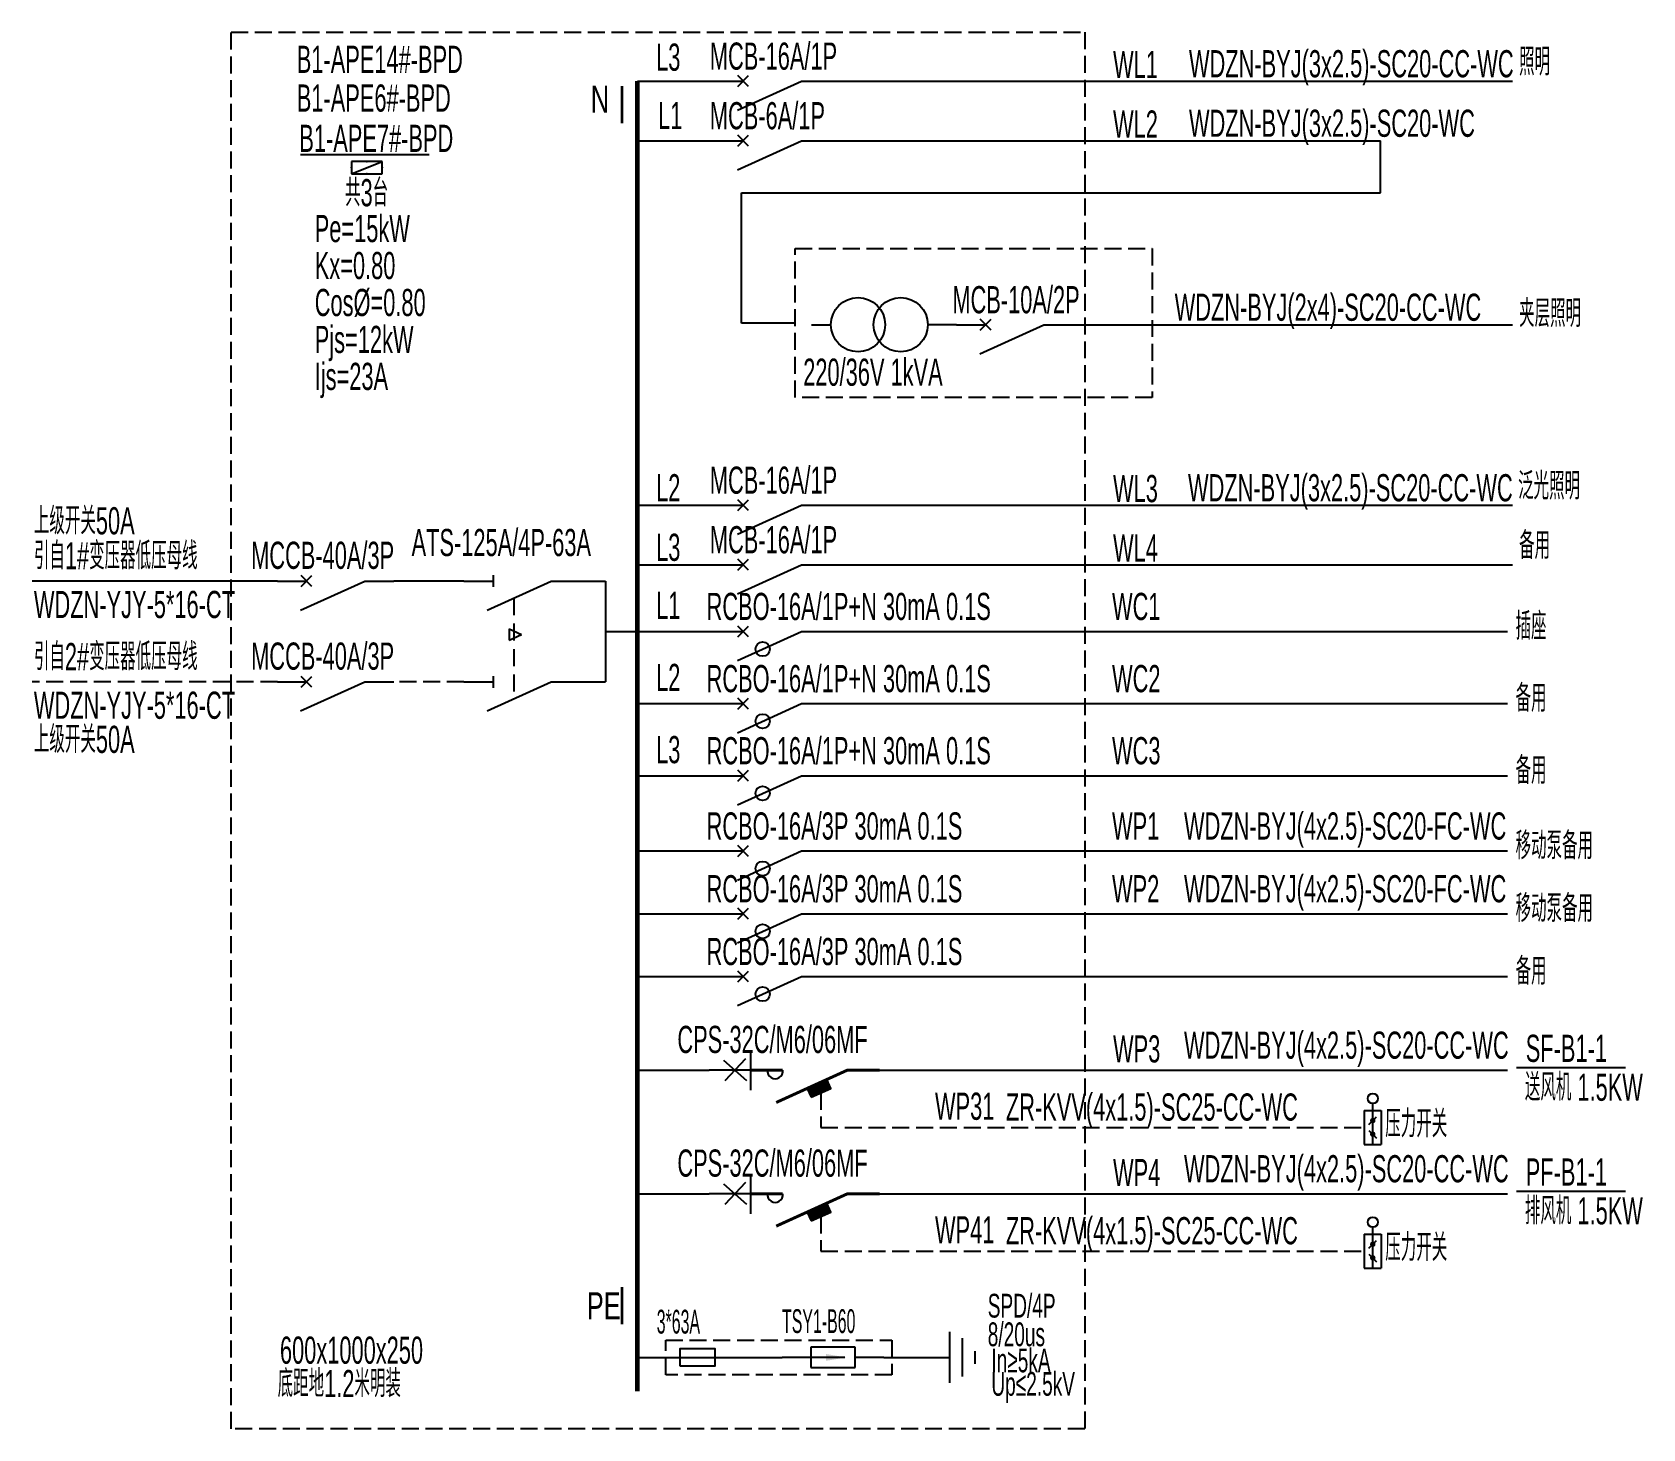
# Model space of a CAD drawing. Extents: x 776418 to 2076422, y -1170708 to 498544.
# Drawn here: x 783015 to 806715, y -616681 to -596125 of the extents above; entities that cross this region are included whole.
import ezdxf

# ---------------------------------------------------------------- set-up
doc = ezdxf.new("R2010")
doc.units = 0
doc.header["$LTSCALE"] = 1000
doc.header["$MEASUREMENT"] = 0
for name, pattern in [('CONTINOUS', [0]), ('DASH', [0.35, 0.25, -0.1]), ('HIDDEN', [0.375, 0.25, -0.125])]:
    doc.linetypes.add(name, pattern=pattern)
doc.layers.get('0').update_dxf_attribs({"linetype": 'CONTINUOUS'})
for name, color, linetype in [('D-TEXT', 7, 'CONTINUOUS'), ('DOTLN', 2, 'DASH'), ('DQ', 255, 'CONTINOUS'), ('ELEMENT', 3, 'CONTINUOUS'), ('EQUIP-箱柜', 3, 'CONTINUOUS'), ('SHEET_TEXT', 7, 'CONTINUOUS'), ('TEL_TEXT', 3, 'CONTINUOUS'), ('WIRE-照明', 1, 'CONTINUOUS')]:
    doc.layers.add(name, color=color, linetype=linetype)
doc.styles.add('_COMPLEX', font='ROS', dxfattribs={"width": 0.6, "bigfont": 'JD'})
doc.styles.add('_JD', font='ros.shx', dxfattribs={"width": 0.8, "bigfont": 'JD.shx'})
doc.styles.add('_TCH_LABEL', font='COMPLEX', dxfattribs={"bigfont": 'GBCBIG'})
doc.styles.add('DIM_FONT', font='SIMPLEX', dxfattribs={"width": 0.7, "bigfont": 'GBCBIG'})
doc.styles.get("Standard").update_dxf_attribs({"font": 'gbenor.shx', "bigfont": 'gbcbig.shx'})

msp = doc.modelspace()

# ---------------------------------------------------------------- texts
at = {"layer": 'D-TEXT', "style": '_JD', "width": 0.6}
for s, p in [('MCB-16A/1P', (792987, -596677)), ('B1-APE14#-BPD', (786909, -596724)), ('L3', (792196, -596692)), ('WL1', (798920, -596801)), ('WDZN-BYJ(3x2.5)-SC20-CC-WC', (800037, -596789)), ('照明', (804895, -596761)), ('B1-APE6#-BPD', (786909, -597294)), ('L1', (792225, -597552)), ('MCB-6A/1P', (792987, -597554)), ('WL2', (798920, -597677)), ('WDZN-BYJ(3x2.5)-SC20-WC', (800037, -597665)), ('B1-APE7#-BPD', (786946, -597887)), ('共3台', (787619, -598687)), ('Pe=15kW', (787173, -599215)), ('Kx=0.80', (787173, -599759)), ('Cos%%C=0.80', (787173, -600303)), ('MCB-10A/2P', (796556, -600262)), ('WDZN-BYJ(2x4)-SC20-CC-WC', (799827, -600373)), ('夹层照明', (804895, -600464)), ('Pjs=12kW', (787173, -600847)), ('Ijs=23A', (787173, -601391)), ('220/36V 1kVA', (794361, -601329)), ('L2', (792196, -603030)), ('MCB-16A/1P', (792987, -602918)), ('WL3', (798920, -603042)), ('WDZN-BYJ(3x2.5)-SC20-CC-WC', (800023, -603030)), ('泛光照明', (804880, -603003)), ('上级开关50A', (783040, -603516)), ('MCB-16A/1P', (792987, -603795)), ('引自1#变压器低压母线', (783040, -604031)), ('MCCB-40A/3P', (786237, -604024)), ('ATS-125A/4P-63A', (788598, -603836)), ('L3', (792196, -603906)), ('WL4', (798920, -603918)), ('备用', (804895, -603879)), ('WDZN-YJY-5*16-CT', (783040, -604748)), ('L1', (792196, -604761)), ('RCBO-16A/1P+N 30mA 0.1S', (792939, -604777)), ('WC1', (798905, -604777)), ('插座', (804843, -605067)), ('引自2#变压器低压母线', (783040, -605515)), ('MCCB-40A/3P', (786237, -605508)), ('L2', (792196, -605822)), ('RCBO-16A/1P+N 30mA 0.1S', (792939, -605839)), ('WC2', (798905, -605839)), ('备用', (804843, -606128)), ('WDZN-YJY-5*16-CT', (783040, -606231)), ('上级开关50A', (783040, -606733)), ('L3', (792196, -606884)), ('RCBO-16A/1P+N 30mA 0.1S', (792939, -606900)), ('WC3', (798905, -606900)), ('备用', (804843, -607189)), ('RCBO-16A/3P 30mA 0.1S', (792939, -608008)), ('WP1', (798905, -608008)), ('WDZN-BYJ(4x2.5)-SC20-FC-WC', (799964, -608008)), ('移动泵备用', (804843, -608298)), ('RCBO-16A/3P 30mA 0.1S', (792939, -608932)), ('WP2', (798905, -608932)), ('WDZN-BYJ(4x2.5)-SC20-FC-WC', (799964, -608932)), ('移动泵备用', (804843, -609221)), ('RCBO-16A/3P 30mA 0.1S', (792939, -609856)), ('备用', (804843, -610145)), ('WP3', (798920, -611289)), ('WDZN-BYJ(4x2.5)-SC20-CC-WC', (799964, -611234)), ('SF-B1-1', (804993, -611281)), ('送风机 1.5KW', (804980, -611853)), ('WP31', (796300, -612133)), ('ZR-KVV(4x1.5)-SC25-CC-WC', (797343, -612145)), ('压力开关', (802926, -612391)), ('WDZN-BYJ(4x2.5)-SC20-CC-WC', (799964, -613053)), ('WP4', (798920, -613109)), ('PF-B1-1', (804993, -613101)), ('排风机 1.5KW', (804980, -613673)), ('WP41', (796300, -613952)), ('ZR-KVV(4x1.5)-SC25-CC-WC', (797343, -613965)), ('压力开关', (802926, -614211)), ('600x1000x250', (786661, -615723)), ('底距地1.2米明装', (786627, -616215))]:
    msp.add_text(s, height=400, dxfattribs=at).set_placement(p)
at = {"layer": 'D-TEXT', "color": 1, "style": '_JD', "width": 0.6}
for p in [(792509, -611150), (792509, -612970)]:
    msp.add_text('CPS-32C/M6/06MF', height=400, dxfattribs=at).set_placement(p)
at = {"layer": 'TEL_TEXT', "ltscale": 2, "style": '_COMPLEX'}
for s, height, width, p in [('N', 400, 0.7, (791234, -597311)), ('PE', 399.7, 0.7, (791176, -615071)), ('SPD/4P', 350, 0.6, (797076, -615044)), ('3*63A', 350, 0.5, (792205, -615279)), ('TSY1-B60', 350, 0.5, (794049, -615271)), ('8/20us', 350, 0.6, (797076, -615465)), ('In≥5kA', 350, 0.6, (797129, -615849)), ('Up≤2.5kV', 350, 0.6, (797129, -616194))]:
    msp.add_text(s, height=height, dxfattribs=dict(at, width=width)).set_placement(p)

# ---------------------------------------------------------------- blocks, each defined once
blk = doc.blocks.new('M_M8')
for p, q in [((-0.25, -0.2), (0, -0.75)), ((0.05, -0.25), (-0.05, -0.25))]:
    blk.add_line(p, q)
for points in [[(0, 0), (0, -0.25)], [(0, -0.75), (0, -1)]]:
    blk.add_lwpolyline(points)
at = {"style": 'DIM_FONT', "width": 0.8, "flags": 9}
blk.add_attdef('S', (0.25, -0.5), '', height=0.2, dxfattribs=at)
blk = doc.blocks.new('M_M19DXM')
for p, q in [((-0.25, -0.2), (0, -0.75)), ((-0.047, -0.203), (0.047, -0.297)), ((-0.047, -0.297), (0.047, -0.203))]:
    blk.add_line(p, q)
for points in [[(0, 0), (0, -0.25)], [(0, -0.75), (0, -1)]]:
    blk.add_lwpolyline(points)
blk.add_circle((-0.151, -0.417), 0.0615)
at = {"style": 'DIM_FONT', "width": 0.8, "flags": 9}
blk.add_attdef('S', (0.25, -0.5), '', height=0.2, dxfattribs=at)
blk = doc.blocks.new('M_M7')
for p, q in [((-0.25, -0.2), (0, -0.75)), ((-0.047, -0.297), (0.047, -0.203)), ((-0.047, -0.203), (0.047, -0.297))]:
    blk.add_line(p, q)
for points in [[(0, 0), (0, -0.25)], [(0, -0.75), (0, -1)]]:
    blk.add_lwpolyline(points)
at = {"width": 0.8, "flags": 9}
blk.add_attdef('S', (0.25, -0.5), '', height=0.2, dxfattribs=at)
blk = doc.blocks.new('$element$00000577')
at = {"const_width": 0.0233}
for points in [[(0, 0), (0, -0.25)], [(-0.25, -0.2), (0, -0.75), (0, -1)]]:
    blk.add_lwpolyline(points, dxfattribs=at)
blk.add_arc((-0.008, -0.192), 0.0589, 81.8699, 278.1301)
at = {"flags": 9}
blk.add_attdef('S', (0, 0), '', height=0.00000667, dxfattribs=at)
blk = doc.blocks.new('A$C06496FC3')
h = blk.add_hatch()
h.set_pattern_fill('ANSI31', color=256, scale=10, style=0)
h.set_pattern_definition([(45, (-201584.4355, -30791.5509), (-0.707106781, 0.707106781), [])])
h.paths.add_polyline_path([(-567, -212), (-614, -109), (-841, -212), (-794, -315)])
blk.add_lwpolyline([(-794, -315), (-567, -212), (-614, -109), (-841, -212)], close=True)
at = {"layer": 'DQ'}
for p, q in [((-1500, 225), (-1500, -234)), ((-1500, 0), (-1979, 0)), ((-1810, 115), (-1545, -119)), ((-1555, 133), (-1796, -124))]:
    blk.add_line(p, q, dxfattribs=at)
at = {"layer": 'ELEMENT', "xscale": 1500, "yscale": 1500, "zscale": 1500, "rotation": 90}
blk.add_blockref('$element$00000577', (-1500, 0), dxfattribs=at)
blk = doc.blocks.new('M_M20')
blk.add_lwpolyline([(0, 0), (0, -0.167)])
for centre in [(0, -0.4), (0, -0.767)]:
    blk.add_circle(centre, 0.233)
at = {"width": 0.8, "flags": 9}
blk.add_attdef('S', (0.25, -0.5), '', height=0.2, dxfattribs=at)
blk = doc.blocks.new('*U40')
for p, q in [((-125, 250), (125, 250)), ((-125, 250), (-125, -250)), ((0, -250), (0, 350)), ((125, 250), (125, -250)), ((-57, 43), (57, 157)), ((-57, -43), (57, -157)), ((-125, -250), (125, -250))]:
    blk.add_line(p, q)
at = {"const_width": 40}
for points in [[(-20, 100, 1), (20, 100, 1)], [(-20, -100, 1), (20, -100, 1)]]:
    blk.add_lwpolyline(points, format="xyb", close=True, dxfattribs=at)
blk.add_circle((0, 425), 75)
blk = doc.blocks.new('$equip$00001416')
for p, q in [((0.75, 0.6), (-0.75, 0.6)), ((-0.75, 0), (0.75, 0.6)), ((-0.75, 0.6), (-0.75, 0)), ((-0.75, 0), (0.75, 0)), ((0.75, 0), (0.75, 0.6))]:
    blk.add_line(p, q)
for p in [(-0.75, 0.3), (0, 0.6), (0, 0), (0.75, 0.3)]:
    blk.add_point(p)
at = {"style": '_TCH_LABEL', "flags": 9}
blk.add_attdef('A', (0, 0), '', height=0.00002, dxfattribs=at)
blk = doc.blocks.new('M_M24')
for p, q in [((-0.25, -0.375), (0.25, -0.375)), ((-0.1875, -0.5), (0.1875, -0.5)), ((-0.0625, -0.625), (0.0625, -0.625))]:
    blk.add_line(p, q)
blk.add_lwpolyline([(0, 0), (0, -0.375)])
at = {"width": 0.8, "flags": 9}
blk.add_attdef('S', (0.25, -0.5), '', height=0.2, dxfattribs=at)
blk = doc.blocks.new('M_M17')
for p, q in [((-0.1, -0.717), (-0.1, -0.283)), ((-0.1, -0.283), (0.1, -0.283)), ((0.1, -0.283), (0.1, -0.717)), ((0, -0.383), (0, -0.717)), ((0.1, -0.717), (-0.1, -0.717))]:
    blk.add_line(p, q)
for points in [[(0, 0), (0, -0.283)], [(0, -0.717), (0, -1)]]:
    blk.add_lwpolyline(points)
for points in [[(-0.033, -0.567), (0.033, -0.567), (0, -0.367), (0.033, -0.567)], [(0.033, -0.567), (0, -0.367), (-0.033, -0.567), (0.033, -0.567)], [(0, -0.367), (-0.033, -0.567), (0.033, -0.567), (0, -0.367)]]:
    blk.add_solid(points)
at = {"width": 0.8, "flags": 9}
blk.add_attdef('S', (0.25, -0.5), '', height=0.2, dxfattribs=at)

# ---------------------------------------------------------------- linework, layer by layer
msp.add_line((786964, -597923), (788856, -597923))
at = {"layer": 'DOTLN', "linetype": 'DASH'}
for p, q in [((785942, -616681), (785942, -596125)), ((785942, -596125), (798503, -596125)), ((798503, -596125), (798503, -616681)), ((798503, -616681), (785942, -616681))]:
    msp.add_line(p, q, dxfattribs=at)
for points in [[(794242, -599311), (799494, -599311), (799494, -601501), (794242, -601501)], [(792337, -615375), (795666, -615375), (795666, -615884), (792337, -615884)]]:
    msp.add_lwpolyline(points, close=True, dxfattribs=at)
at = {"layer": 'DQ', "linetype": 'DASH'}
for p, q in [((794622, -611736), (794622, -612245)), ((794622, -612245), (802617, -612245)), ((794622, -613556), (794622, -614065)), ((794622, -614065), (802617, -614065))]:
    msp.add_line(p, q, dxfattribs=at)
at = {"layer": 'ELEMENT'}
msp.add_lwpolyline([(792549, -615760), (792549, -615500), (793059, -615500), (793059, -615760)], close=True, dxfattribs=at)
at = {"layer": 'SHEET_TEXT', "ltscale": 0.001}
for p, q in [((804857, -611364), (806460, -611364)), ((804857, -613184), (806460, -613184))]:
    msp.add_line(p, q, dxfattribs=at)
at = {"layer": 'WIRE-照明'}
for p, q in [((791922, -596845), (793049, -596845)), ((794747, -596845), (804799, -596845)), ((791922, -597722), (793049, -597722)), ((794747, -597722), (795662, -597722)), ((795662, -597722), (802855, -597722)), ((802855, -598488), (802855, -597722)), ((793454, -600406), (793454, -598488)), ((793454, -598488), (802855, -598488)), ((794242, -600406), (793454, -600406)), ((796617, -600430), (796195, -600430)), ((798116, -600430), (804799, -600430)), ((791922, -603086), (793049, -603086)), ((794747, -603086), (804799, -603086)), ((791922, -603963), (793049, -603963)), ((794747, -603963), (804799, -603963)), ((786623, -604204), (783015, -604204)), ((789369, -604204), (788336, -604204)), ((791038, -604204), (791449, -604204)), ((791449, -604204), (791449, -605687)), ((790033, -604905), (790033, -605073)), ((790033, -604905), (790215, -604989)), ((790033, -605073), (790215, -604989)), ((791449, -604946), (791922, -604946)), ((791922, -604946), (793049, -604946)), ((794762, -604946), (804725, -604946)), ((791034, -605687), (791449, -605687)), ((791922, -606007), (793049, -606007)), ((794762, -606007), (804725, -606007)), ((791922, -607068), (793049, -607068)), ((794762, -607068), (804725, -607068)), ((791922, -608176), (793049, -608176)), ((794762, -608176), (804725, -608176)), ((791922, -609100), (793049, -609100)), ((794762, -609100), (804725, -609100)), ((791922, -610024), (793049, -610024)), ((794762, -610024), (804725, -610024)), ((791922, -611402), (792975, -611402)), ((795486, -611402), (804725, -611402)), ((791922, -613222), (792975, -613222)), ((795486, -613222), (804725, -613222)), ((791922, -615630), (794049, -615630)), ((795549, -615630), (796362, -615630))]:
    msp.add_line(p, q, dxfattribs=at)
at = {"layer": 'WIRE-照明', "linetype": 'HIDDEN'}
msp.add_line((790103, -604454), (790103, -605938), dxfattribs=at)
at = {"layer": 'WIRE-照明', "linetype": 'DASH'}
for p, q in [((786623, -605687), (783015, -605687)), ((789369, -605687), (788336, -605687))]:
    msp.add_line(p, q, dxfattribs=at)
at = {"layer": 'WIRE-照明', "linetype": 'Continuous', "const_width": 40}
for points in [[(791693, -597465), (791693, -596915)], [(791693, -615142), (791693, -614593)]]:
    msp.add_lwpolyline(points, dxfattribs=at)
at = {"layer": 'WIRE-照明', "const_width": 68.5}
msp.add_lwpolyline([(791922, -616129), (791922, -596845)], dxfattribs=at)

# ---------------------------------------------------------------- block references
at = {"xscale": 1.268882175226586, "yscale": 1.268882175226586, "zscale": 1.268882175226586}
for p in [(795486, -611402), (795486, -613222)]:
    msp.add_blockref('A$C06496FC3', p, dxfattribs=at)
at = {"layer": 'DQ', "xscale": 1712.990936555891, "yscale": 1712.990936555891, "zscale": 1712.990936555891, "rotation": 90}
for p in [(789369, -604204), (789369, -605687)]:
    msp.add_blockref('M_M8', p, dxfattribs=at)
at = {"layer": 'ELEMENT', "color": 4, "xscale": 1712.990936555891, "yscale": 1712.990936555891, "zscale": 1712.990936555891, "rotation": 90}
for name, p in [('M_M7', (793049, -596845)), ('M_M7', (793049, -597722)), ('M_M20', (794482, -600430)), ('M_M7', (796617, -600430)), ('M_M7', (793049, -603086)), ('M_M7', (793049, -603963)), ('M_M7', (786623, -604204)), ('M_M7', (786623, -605687))]:
    msp.add_blockref(name, p, dxfattribs=at)
at = {"layer": 'ELEMENT'}
for name, p, xscale, yscale, zscale, rotation in [('M_M19DXM', (793049, -604946), 1712.990936555891, 1712.990936555891, 1712.990936555891, 90), ('M_M19DXM', (793049, -606007), 1712.990936555891, 1712.990936555891, 1712.990936555891, 90), ('M_M19DXM', (793049, -607068), 1712.990936555891, 1712.990936555891, 1712.990936555891, 90), ('M_M19DXM', (793049, -608176), 1712.990936555891, 1712.990936555891, 1712.990936555891, 90), ('M_M19DXM', (793049, -609100), 1712.990936555891, 1712.990936555891, 1712.990936555891, 90), ('M_M19DXM', (793049, -610024), 1712.990936555891, 1712.990936555891, 1712.990936555891, 90), ('M_M17', (795549, -615630), -1500, 1500, 1500, 270), ('M_M24', (795955, -615630), 1500, 1500, 1500, 90)]:
    msp.add_blockref(name, p, dxfattribs=dict(at, xscale=xscale, yscale=yscale, zscale=zscale, rotation=rotation))
at = {"layer": 'EQUIP-箱柜', "xscale": 300, "yscale": 300, "zscale": 300}
msp.add_blockref('$equip$00001416', (787941, -598208), dxfattribs=at)
at = {"layer": 'EQUIP-箱柜'}
for p in [(802742, -612245), (802742, -614065)]:
    msp.add_blockref('*U40', p, dxfattribs=at)

msp.set_redraw_order([(e.dxf.handle, doc.entitydb.next_handle()) for e in msp.query("TEXT MTEXT ATTDEF DIMENSION ARC_DIMENSION")])  # texts and dimensions are drawn at this point

doc.saveas('drawing.dxf')
